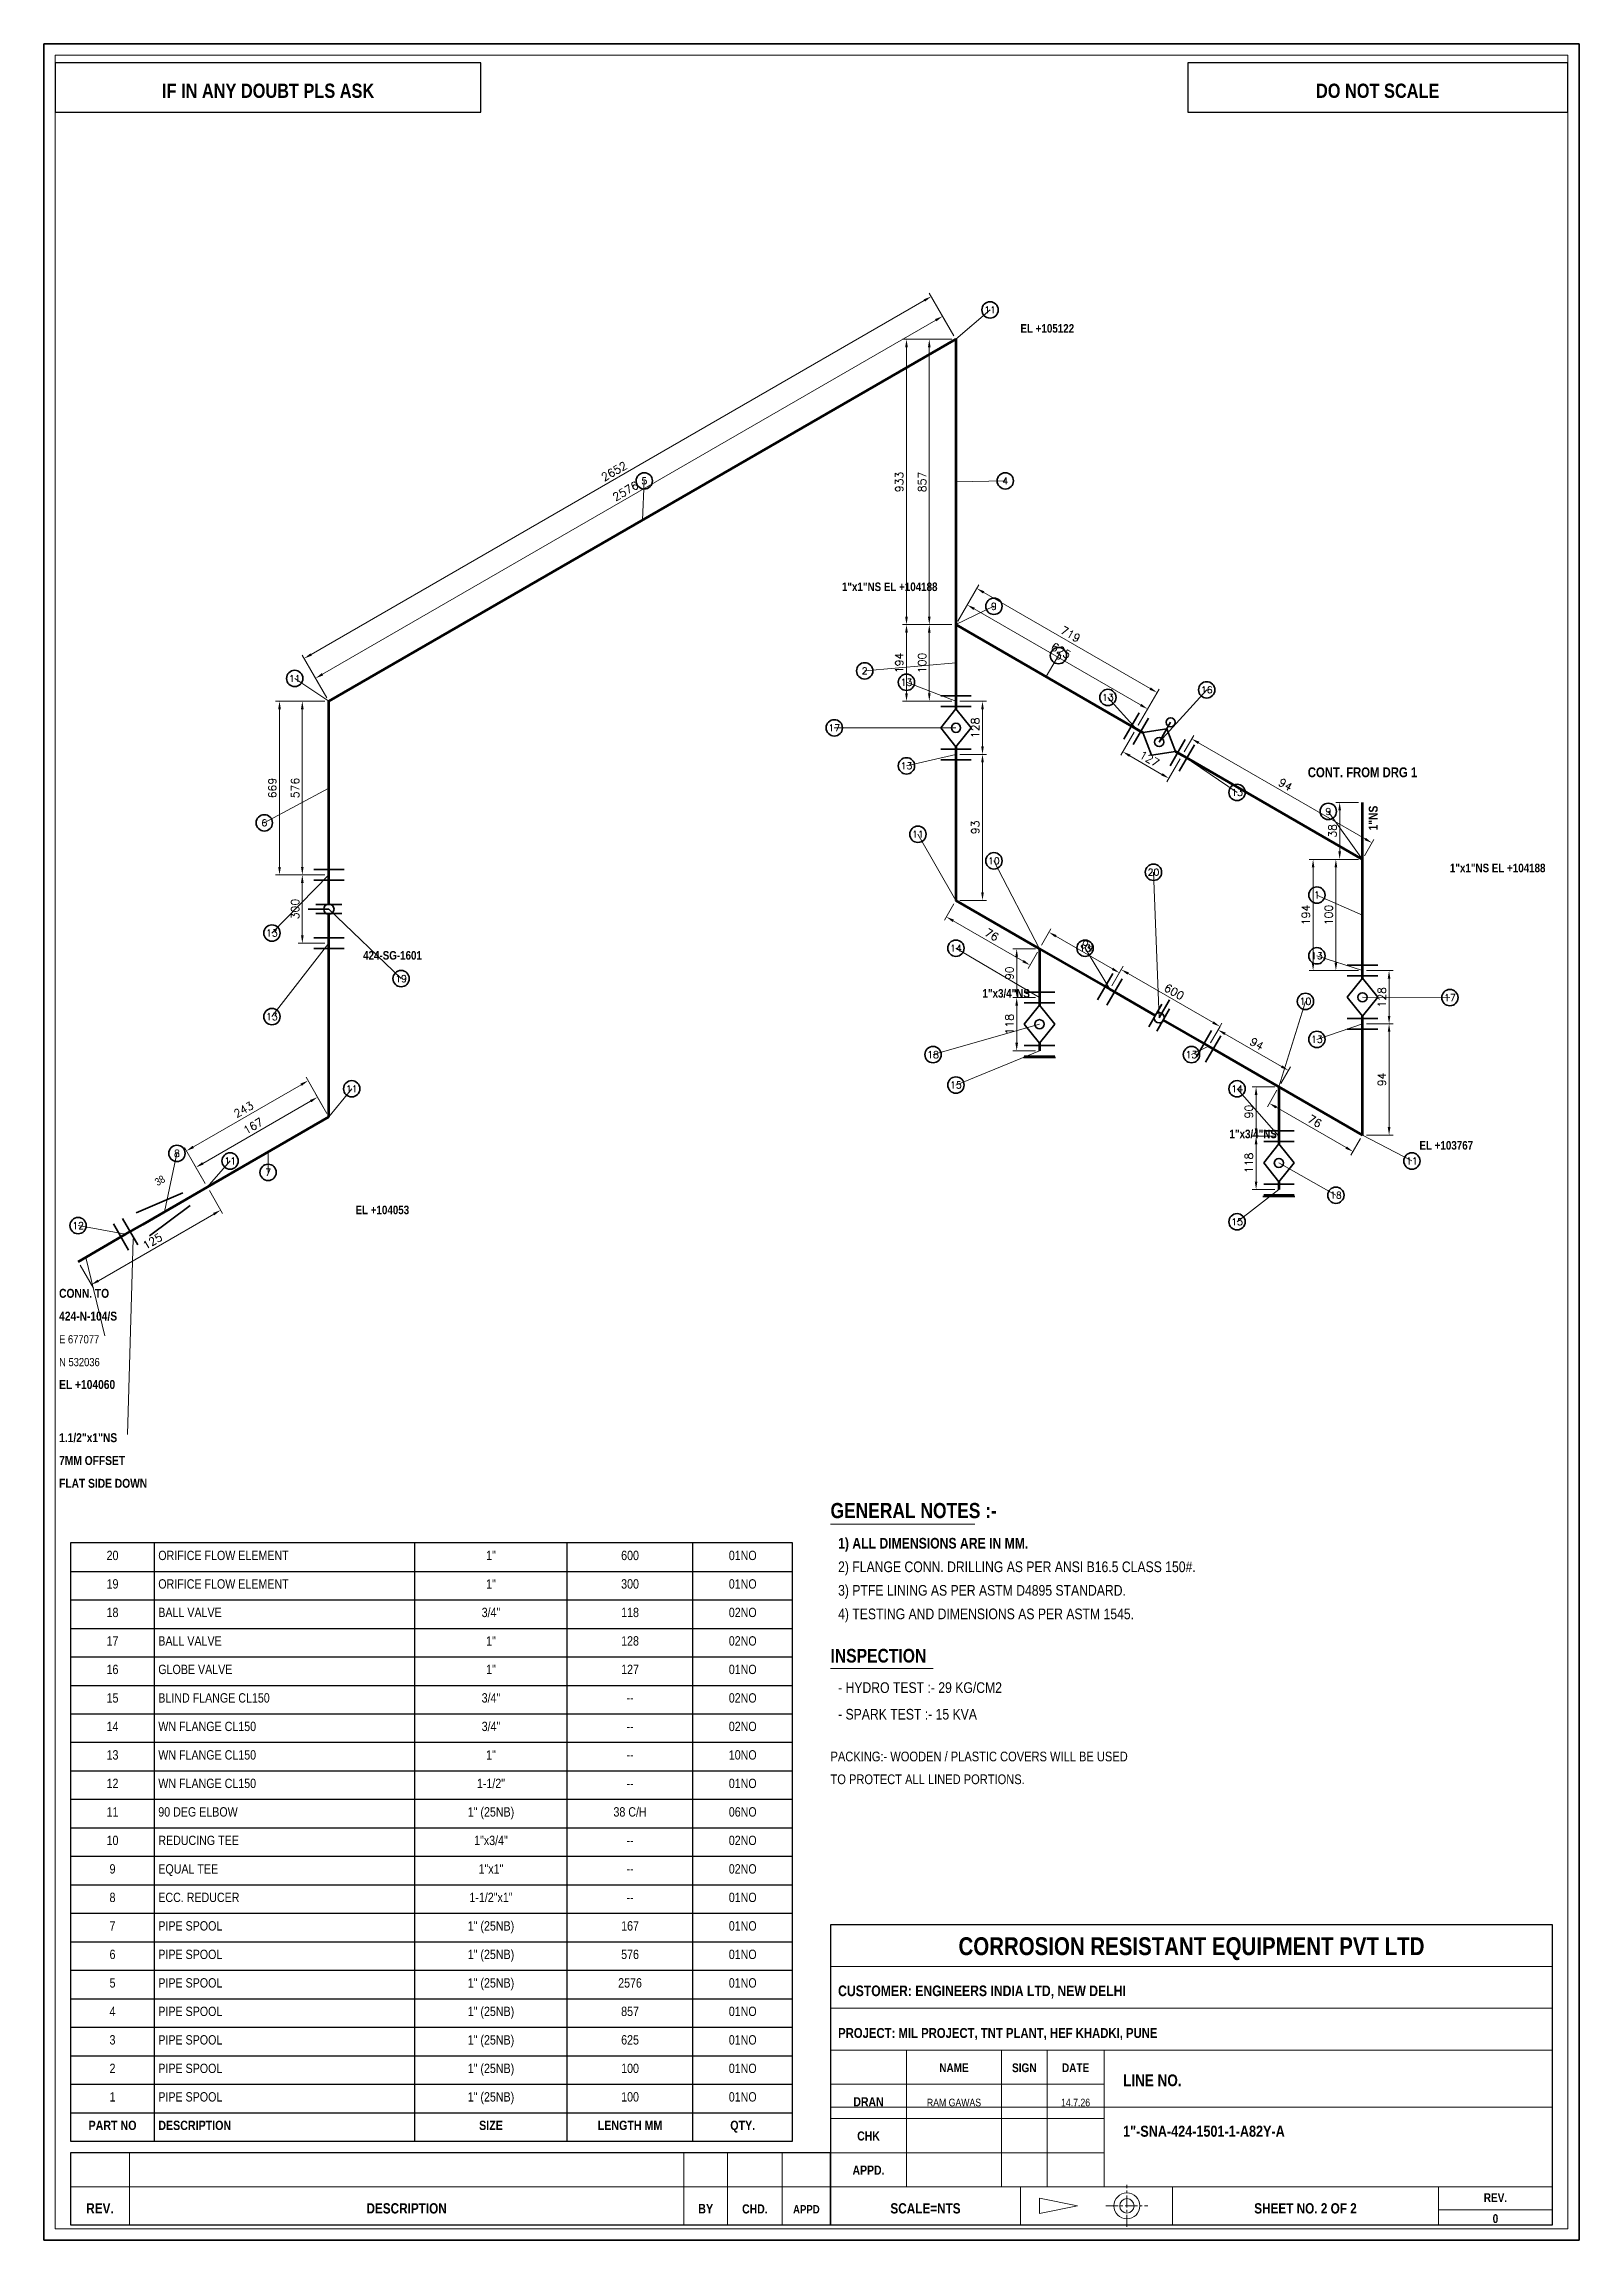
# Model space of a CAD drawing. Header units: millimetres. Extents: x 8 to 412, y 8 to 586.
import ezdxf
from ezdxf.enums import TextEntityAlignment as Align

# ---------------------------------------------------------------- set-up
doc = ezdxf.new("R2010")
doc.units = ezdxf.units.MM
doc.linetypes.add('CENTER', pattern=[5.08, 3.175, -0.635, 0.635, -0.635])
for name, color, linetype, lineweight in [('BORDER', 7, 'Continuous', 35), ('CALLOUT', 3, 'Continuous', 35), ('CENTER', 2, 'CENTER', 20), ('COMPANY', 4, 'Continuous', 20), ('COMPONENT', 4, 'Continuous', 50), ('DIM', 2, 'Continuous', 20), ('HIGHLIGHT', 3, 'Continuous', 20), ('LABEL', 7, 'Continuous', 20), ('NOTES', 7, 'Continuous', 18), ('PIPE', 4, 'Continuous', 53), ('SYMBOL', 2, 'Continuous', 20), ('TABLE', 7, 'Continuous', 25), ('TITLE', 7, 'Continuous', 20)]:
    doc.layers.add(name, color=color, linetype=linetype, lineweight=lineweight)
doc.styles.add('CRE_ARIAL_NARROW', font='Arial Narrow.ttf')
doc.styles.add('CRE_ARIAL_NARROW_BOLD', font='Arial Narrow Bold.ttf')
doc.styles.add('CRE_ROMANS', font='romans.shx')
doc.dimstyles.new('CRE_PTFE_DIM', dxfattribs={"dimtxt": 2.1, "dimasz": 2.1, "dimexe": 1.05, "dimexo": 1.05, "dimgap": 0.84, "dimtad": 1, "dimdec": 0, "dimzin": 12, "dimtxsty": 'CRE_ROMANS', "dimcen": 2.5, "dimclrd": 2, "dimclre": 2, "dimclrt": 2, "dimazin": 3, "dimtfac": 1, "dimtmove": 0, "dimatfit": 3, "dimlwd": 20, "dimlwe": 20, "dimarcsym": 0})

msp = doc.modelspace()

# ---------------------------------------------------------------- texts
at = {"layer": 'CALLOUT', "style": 'CRE_ROMANS'}
for s, p in [('11', (257, 515.1)), ('5', (166, 470.1)), ('4', (261, 470.1)), ('9', (258, 437.1)), ('3', (275, 424.1)), ('11', (74, 418.1)), ('2', (224, 420.1)), ('13', (235, 417.1)), ('16', (314, 415.1)), ('13', (288, 413.1)), ('17', (216, 405.1)), ('13', (235, 395.1)), ('13', (322, 388.1)), ('6', (66, 380.1)), ('9', (346, 383.1)), ('11', (238, 377.1)), ('10', (258, 370.1)), ('20', (300, 367.1)), ('1', (343, 361.1)), ('13', (68, 351.1)), ('14', (248, 347.1)), ('13', (282, 347.1)), ('13', (343, 345.1)), ('19', (102, 339.1)), ('17', (378, 334.1)), ('13', (68, 329.1)), ('10', (340, 333.1)), ('13', (343, 323.1)), ('18', (242, 319.1)), ('13', (310, 319.1)), ('15', (248, 311.1)), ('11', (89, 310.1)), ('14', (322, 310.1)), ('8', (43, 293.1)), ('11', (57, 291.1)), ('7', (67, 288.1)), ('11', (368, 291.1)), ('18', (348, 282.1)), ('12', (17, 274.1)), ('15', (322, 275.1))]:
    msp.add_text(s, height=1.8, dxfattribs=at).set_placement(p, align=Align.CENTER)
at = {"layer": 'COMPANY', "style": 'CRE_ARIAL_NARROW_BOLD'}
msp.add_text('CORROSION RESISTANT EQUIPMENT PVT LTD', height=4.7, dxfattribs=at).set_placement((310, 83), align=Align.CENTER)
at = {"layer": 'HIGHLIGHT', "style": 'CRE_ARIAL_NARROW_BOLD'}
for s, height, p in [('LINE NO.', 3.1, (292, 48.5)), ('1"-SNA-424-1501-1-A82Y-A', 2.9, (292, 35.2))]:
    msp.add_text(s, height=height, dxfattribs=at).set_placement(p)
at = {"layer": 'LABEL'}
for s, height, style, p in [('EL +105122', 2.25, 'CRE_ARIAL_NARROW_BOLD', (265, 510)), ('1"x1"NS EL +104188', 2.25, 'CRE_ARIAL_NARROW_BOLD', (218, 442)), ('1"x1"NS EL +104188', 2.25, 'CRE_ARIAL_NARROW_BOLD', (378, 368)), ('424-SG-1601', 2.25, 'CRE_ARIAL_NARROW_BOLD', (92, 345)), ('1"x3/4"NS', 2.25, 'CRE_ARIAL_NARROW_BOLD', (255, 335)), ('1"x3/4"NS', 2.25, 'CRE_ARIAL_NARROW_BOLD', (320, 298)), ('EL +103767', 2.25, 'CRE_ARIAL_NARROW_BOLD', (370, 295)), ('EL +104053', 2.25, 'CRE_ARIAL_NARROW_BOLD', (90, 278)), ('CONN. TO', 2.35, 'CRE_ARIAL_NARROW_BOLD', (12, 256)), ('424-N-104/S', 2.35, 'CRE_ARIAL_NARROW_BOLD', (12, 250)), ('E 677077', 2.15, 'CRE_ARIAL_NARROW', (12, 244)), ('N 532036', 2.15, 'CRE_ARIAL_NARROW', (12, 238)), ('EL +104060', 2.35, 'CRE_ARIAL_NARROW_BOLD', (12, 232)), ('1.1/2"x1"NS', 2.35, 'CRE_ARIAL_NARROW_BOLD', (12, 218)), ('7MM OFFSET', 2.35, 'CRE_ARIAL_NARROW_BOLD', (12, 212)), ('FLAT SIDE DOWN', 2.35, 'CRE_ARIAL_NARROW_BOLD', (12, 206))]:
    msp.add_text(s, height=height, dxfattribs=dict(at, style=style)).set_placement(p)
at = {"layer": 'LABEL', "style": 'CRE_ARIAL_NARROW_BOLD'}
msp.add_text('CONT. FROM DRG 1', height=2.6, dxfattribs=at).set_placement((355, 393), align=Align.CENTER)
msp.add_text('1"NS', height=2.35, rotation=90, dxfattribs=at).set_placement((359, 379))
at = {"layer": 'LABEL', "style": 'CRE_ARIAL_NARROW'}
msp.add_text('38', height=2, rotation=30, dxfattribs=at).set_placement((39, 286), align=Align.CENTER)
at = {"layer": 'NOTES'}
for s, height, style, p in [('1) ALL DIMENSIONS ARE IN MM.', 2.8, 'CRE_ARIAL_NARROW_BOLD', (217, 190)), ('2) FLANGE CONN. DRILLING AS PER ANSI B16.5 CLASS 150#.', 2.8, 'CRE_ARIAL_NARROW', (217, 183.8)), ('3) PTFE LINING AS PER ASTM D4895 STANDARD.', 2.8, 'CRE_ARIAL_NARROW', (217, 177.6)), ('4) TESTING AND DIMENSIONS AS PER ASTM 1545.', 2.8, 'CRE_ARIAL_NARROW', (217, 171.4)), ('- HYDRO TEST :- 29 KG/CM2', 2.8, 'CRE_ARIAL_NARROW', (217, 152)), ('- SPARK TEST :- 15 KVA', 2.8, 'CRE_ARIAL_NARROW', (217, 145)), ('PACKING:- WOODEN / PLASTIC COVERS WILL BE USED', 2.55, 'CRE_ARIAL_NARROW', (215, 134)), ('TO PROTECT ALL LINED PORTIONS.', 2.55, 'CRE_ARIAL_NARROW', (215, 128))]:
    msp.add_text(s, height=height, dxfattribs=dict(at, style=style)).set_placement(p)
at = {"layer": 'TABLE'}
for s, style, p in [('20', 'CRE_ARIAL_NARROW', (26.05, 186.97)), ('1"', 'CRE_ARIAL_NARROW', (125.65, 186.97)), ('600', 'CRE_ARIAL_NARROW', (162.25, 186.97)), ('01NO', 'CRE_ARIAL_NARROW', (191.9, 186.97)), ('19', 'CRE_ARIAL_NARROW', (26.05, 179.47)), ('1"', 'CRE_ARIAL_NARROW', (125.65, 179.47)), ('300', 'CRE_ARIAL_NARROW', (162.25, 179.47)), ('01NO', 'CRE_ARIAL_NARROW', (191.9, 179.47)), ('18', 'CRE_ARIAL_NARROW', (26.05, 171.97)), ('3/4"', 'CRE_ARIAL_NARROW', (125.65, 171.97)), ('118', 'CRE_ARIAL_NARROW', (162.25, 171.97)), ('02NO', 'CRE_ARIAL_NARROW', (191.9, 171.97)), ('17', 'CRE_ARIAL_NARROW', (26.05, 164.47)), ('1"', 'CRE_ARIAL_NARROW', (125.65, 164.47)), ('128', 'CRE_ARIAL_NARROW', (162.25, 164.47)), ('02NO', 'CRE_ARIAL_NARROW', (191.9, 164.47)), ('16', 'CRE_ARIAL_NARROW', (26.05, 156.97)), ('1"', 'CRE_ARIAL_NARROW', (125.65, 156.97)), ('127', 'CRE_ARIAL_NARROW', (162.25, 156.97)), ('01NO', 'CRE_ARIAL_NARROW', (191.9, 156.97)), ('15', 'CRE_ARIAL_NARROW', (26.05, 149.47)), ('3/4"', 'CRE_ARIAL_NARROW', (125.65, 149.47)), ('--', 'CRE_ARIAL_NARROW', (162.25, 149.47)), ('02NO', 'CRE_ARIAL_NARROW', (191.9, 149.47)), ('3/4"', 'CRE_ARIAL_NARROW', (125.65, 141.97)), ('14', 'CRE_ARIAL_NARROW', (26.05, 141.97)), ('--', 'CRE_ARIAL_NARROW', (162.25, 141.97)), ('02NO', 'CRE_ARIAL_NARROW', (191.9, 141.97)), ('13', 'CRE_ARIAL_NARROW', (26.05, 134.47)), ('1"', 'CRE_ARIAL_NARROW', (125.65, 134.47)), ('--', 'CRE_ARIAL_NARROW', (162.25, 134.47)), ('10NO', 'CRE_ARIAL_NARROW', (191.9, 134.47)), ('12', 'CRE_ARIAL_NARROW', (26.05, 126.97)), ('1-1/2"', 'CRE_ARIAL_NARROW', (125.65, 126.97)), ('--', 'CRE_ARIAL_NARROW', (162.25, 126.97)), ('01NO', 'CRE_ARIAL_NARROW', (191.9, 126.97)), ('11', 'CRE_ARIAL_NARROW', (26.05, 119.47)), ('1" (25NB)', 'CRE_ARIAL_NARROW', (125.65, 119.47)), ('38 C/H', 'CRE_ARIAL_NARROW', (162.25, 119.47)), ('06NO', 'CRE_ARIAL_NARROW', (191.9, 119.47)), ('10', 'CRE_ARIAL_NARROW', (26.05, 111.97)), ('1"x3/4"', 'CRE_ARIAL_NARROW', (125.65, 111.97)), ('--', 'CRE_ARIAL_NARROW', (162.25, 111.97)), ('02NO', 'CRE_ARIAL_NARROW', (191.9, 111.97)), ('9', 'CRE_ARIAL_NARROW', (26.05, 104.47)), ('1"x1"', 'CRE_ARIAL_NARROW', (125.65, 104.47)), ('--', 'CRE_ARIAL_NARROW', (162.25, 104.47)), ('02NO', 'CRE_ARIAL_NARROW', (191.9, 104.47)), ('8', 'CRE_ARIAL_NARROW', (26.05, 96.97)), ('1-1/2"x1"', 'CRE_ARIAL_NARROW', (125.65, 96.97)), ('01NO', 'CRE_ARIAL_NARROW', (191.9, 96.97)), ('--', 'CRE_ARIAL_NARROW', (162.25, 96.97)), ('7', 'CRE_ARIAL_NARROW', (26.05, 89.47)), ('1" (25NB)', 'CRE_ARIAL_NARROW', (125.65, 89.47)), ('167', 'CRE_ARIAL_NARROW', (162.25, 89.47)), ('01NO', 'CRE_ARIAL_NARROW', (191.9, 89.47)), ('6', 'CRE_ARIAL_NARROW', (26.05, 81.97)), ('1" (25NB)', 'CRE_ARIAL_NARROW', (125.65, 81.97)), ('576', 'CRE_ARIAL_NARROW', (162.25, 81.97)), ('01NO', 'CRE_ARIAL_NARROW', (191.9, 81.97)), ('5', 'CRE_ARIAL_NARROW', (26.05, 74.47)), ('1" (25NB)', 'CRE_ARIAL_NARROW', (125.65, 74.47)), ('2576', 'CRE_ARIAL_NARROW', (162.25, 74.47)), ('01NO', 'CRE_ARIAL_NARROW', (191.9, 74.47)), ('4', 'CRE_ARIAL_NARROW', (26.05, 66.97)), ('1" (25NB)', 'CRE_ARIAL_NARROW', (125.65, 66.97)), ('857', 'CRE_ARIAL_NARROW', (162.25, 66.97)), ('01NO', 'CRE_ARIAL_NARROW', (191.9, 66.97)), ('3', 'CRE_ARIAL_NARROW', (26.05, 59.47)), ('1" (25NB)', 'CRE_ARIAL_NARROW', (125.65, 59.47)), ('625', 'CRE_ARIAL_NARROW', (162.25, 59.47)), ('01NO', 'CRE_ARIAL_NARROW', (191.9, 59.47)), ('2', 'CRE_ARIAL_NARROW', (26.05, 51.97)), ('1" (25NB)', 'CRE_ARIAL_NARROW', (125.65, 51.97)), ('100', 'CRE_ARIAL_NARROW', (162.25, 51.97)), ('01NO', 'CRE_ARIAL_NARROW', (191.9, 51.97)), ('1', 'CRE_ARIAL_NARROW', (26.05, 44.47)), ('1" (25NB)', 'CRE_ARIAL_NARROW', (125.65, 44.47)), ('100', 'CRE_ARIAL_NARROW', (162.25, 44.47)), ('01NO', 'CRE_ARIAL_NARROW', (191.9, 44.47)), ('PART NO', 'CRE_ARIAL_NARROW_BOLD', (26.05, 36.97)), ('SIZE', 'CRE_ARIAL_NARROW_BOLD', (125.65, 36.97)), ('LENGTH MM', 'CRE_ARIAL_NARROW_BOLD', (162.25, 36.97)), ('QTY.', 'CRE_ARIAL_NARROW_BOLD', (191.9, 36.97))]:
    msp.add_text(s, height=2.45, dxfattribs=dict(at, style=style)).set_placement(p, align=Align.CENTER)
for s, style, p in [('ORIFICE FLOW ELEMENT', 'CRE_ARIAL_NARROW', (38.1, 186.97)), ('ORIFICE FLOW ELEMENT', 'CRE_ARIAL_NARROW', (38.1, 179.47)), ('BALL VALVE', 'CRE_ARIAL_NARROW', (38.1, 171.97)), ('BALL VALVE', 'CRE_ARIAL_NARROW', (38.1, 164.47)), ('GLOBE VALVE', 'CRE_ARIAL_NARROW', (38.1, 156.97)), ('BLIND FLANGE CL150', 'CRE_ARIAL_NARROW', (38.1, 149.47)), ('WN FLANGE CL150', 'CRE_ARIAL_NARROW', (38.1, 141.97)), ('WN FLANGE CL150', 'CRE_ARIAL_NARROW', (38.1, 134.47)), ('WN FLANGE CL150', 'CRE_ARIAL_NARROW', (38.1, 126.97)), ('90 DEG ELBOW', 'CRE_ARIAL_NARROW', (38.1, 119.47)), ('REDUCING TEE', 'CRE_ARIAL_NARROW', (38.1, 111.97)), ('EQUAL TEE', 'CRE_ARIAL_NARROW', (38.1, 104.47)), ('ECC. REDUCER', 'CRE_ARIAL_NARROW', (38.1, 96.97)), ('PIPE SPOOL', 'CRE_ARIAL_NARROW', (38.1, 89.47)), ('PIPE SPOOL', 'CRE_ARIAL_NARROW', (38.1, 81.97)), ('PIPE SPOOL', 'CRE_ARIAL_NARROW', (38.1, 74.47)), ('PIPE SPOOL', 'CRE_ARIAL_NARROW', (38.1, 66.97)), ('PIPE SPOOL', 'CRE_ARIAL_NARROW', (38.1, 59.47)), ('PIPE SPOOL', 'CRE_ARIAL_NARROW', (38.1, 51.97)), ('PIPE SPOOL', 'CRE_ARIAL_NARROW', (38.1, 44.47)), ('DESCRIPTION', 'CRE_ARIAL_NARROW_BOLD', (38.1, 36.97))]:
    msp.add_text(s, height=2.45, dxfattribs=dict(at, style=style)).set_placement(p)
at = {"layer": 'TITLE'}
for s, height, style, p in [('IF IN ANY DOUBT PLS ASK', 3.75, 'CRE_ARIAL_NARROW_BOLD', (67, 571.8)), ('DO NOT SCALE', 3.75, 'CRE_ARIAL_NARROW_BOLD', (359, 571.8)), ('NAME', 2.3, 'CRE_ARIAL_NARROW_BOLD', (247.5, 52.2)), ('SIGN', 2.3, 'CRE_ARIAL_NARROW_BOLD', (266, 52.2)), ('DATE', 2.3, 'CRE_ARIAL_NARROW_BOLD', (279.5, 52.2)), ('DRAN', 2.4, 'CRE_ARIAL_NARROW_BOLD', (225, 43.2)), ('RAM GAWAS', 2, 'CRE_ARIAL_NARROW', (247.5, 43.2)), ('14.7.26', 2, 'CRE_ARIAL_NARROW', (279.5, 43.2)), ('CHK', 2.4, 'CRE_ARIAL_NARROW_BOLD', (225, 34.2)), ('APPD.', 2.4, 'CRE_ARIAL_NARROW_BOLD', (225, 25.2)), ('REV.', 2.7, 'CRE_ARIAL_NARROW_BOLD', (22.75, 15)), ('DESCRIPTION', 2.7, 'CRE_ARIAL_NARROW_BOLD', (103.45, 15)), ('BY', 2.5, 'CRE_ARIAL_NARROW_BOLD', (182.15, 15)), ('CHD.', 2.4, 'CRE_ARIAL_NARROW_BOLD', (195.1, 15)), ('SCALE=NTS', 2.7, 'CRE_ARIAL_NARROW_BOLD', (240, 15)), ('SHEET NO. 2 OF 2', 2.7, 'CRE_ARIAL_NARROW_BOLD', (340, 15)), ('REV.', 2.3, 'CRE_ARIAL_NARROW_BOLD', (390, 18)), ('APPD', 2.2, 'CRE_ARIAL_NARROW_BOLD', (208.65, 15)), ('0', 2.3, 'CRE_ARIAL_NARROW_BOLD', (390, 12.5))]:
    msp.add_text(s, height=height, dxfattribs=dict(at, style=style)).set_placement(p, align=Align.CENTER)
at = {"layer": 'TITLE', "style": 'CRE_ARIAL_NARROW_BOLD'}
for s, height, p in [('GENERAL NOTES :-', 4, (215, 198)), ('INSPECTION', 3.6, (215, 160)), ('CUSTOMER: ENGINEERS INDIA LTD, NEW DELHI', 2.8, (217, 72.2)), ('PROJECT: MIL PROJECT, TNT PLANT, HEF KHADKI, PUNE', 2.6, (217, 61.2))]:
    msp.add_text(s, height=height, dxfattribs=at).set_placement(p)

# ---------------------------------------------------------------- blocks, each defined once
blk = doc.blocks.new('*D3')
at = {"layer": 'Defpoints', "color": 0, "transparency": 16777216}
for p in [(80, 308.8), (83, 303.61), (51, 285.13)]:
    blk.add_point(p, dxfattribs=at)
at = {"layer": 'DIM', "color": 2, "lineweight": 20, "transparency": 16777216}
for p, q in [((49.82, 291.38), (78.18, 307.75)), ((82.47, 304.51), (79.47, 309.71)), ((50.47, 286.04), (47.47, 291.24))]:
    blk.add_line(p, q, dxfattribs=at)
at = {"layer": 'DIM', "color": 2, "transparency": 16777216}
for points in [[(78.01, 308.05), (78.36, 307.45), (80, 308.8)], [(49.64, 291.68), (49.99, 291.07), (48, 290.33)]]:
    blk.add_solid(points, dxfattribs=at)
at = {"layer": 'DIM', "color": 2, "lineweight": 20, "transparency": 16777216, "insert": (63.05, 301.2), "char_height": 2.1, "attachment_point": 5, "rotation": 30, "style": 'CRE_ROMANS'}
blk.add_mtext('167', dxfattribs=at)
blk = doc.blocks.new('*D4')
at = {"layer": 'Defpoints', "color": 0, "transparency": 16777216}
for p in [(77.5, 313.13), (83, 303.61), (51, 285.13)]:
    blk.add_point(p, dxfattribs=at)
at = {"layer": 'DIM', "color": 2, "lineweight": 20, "transparency": 16777216}
for p, q in [((82.47, 304.51), (76.97, 314.04)), ((47.32, 295.71), (75.68, 312.08)), ((50.47, 286.04), (44.97, 295.57))]:
    blk.add_line(p, q, dxfattribs=at)
at = {"layer": 'DIM', "color": 2, "transparency": 16777216}
for points in [[(75.51, 312.38), (75.86, 311.78), (77.5, 313.13)], [(47.14, 296.01), (47.49, 295.4), (45.5, 294.66)]]:
    blk.add_solid(points, dxfattribs=at)
at = {"layer": 'DIM', "color": 2, "lineweight": 20, "transparency": 16777216, "insert": (60.55, 305.53), "char_height": 2.1, "attachment_point": 5, "rotation": 30, "style": 'CRE_ROMANS'}
blk.add_mtext('243', dxfattribs=at)
blk = doc.blocks.new('*D5')
at = {"layer": 'Defpoints', "color": 0, "transparency": 16777216}
for p in [(76, 413), (83, 413), (83, 367.3)]:
    blk.add_point(p, dxfattribs=at)
at = {"layer": 'DIM', "color": 2, "lineweight": 20, "transparency": 16777216}
for p, q in [((81.95, 413), (74.95, 413)), ((76, 369.4), (76, 410.9)), ((81.95, 367.3), (74.95, 367.3))]:
    blk.add_line(p, q, dxfattribs=at)
at = {"layer": 'DIM', "color": 2, "transparency": 16777216}
for points in [[(75.65, 410.9), (76.35, 410.9), (76, 413)], [(75.65, 369.4), (76.35, 369.4), (76, 367.3)]]:
    blk.add_solid(points, dxfattribs=at)
at = {"layer": 'DIM', "color": 2, "lineweight": 20, "transparency": 16777216, "insert": (74.11, 390.15), "char_height": 2.1, "attachment_point": 5, "rotation": 90, "style": 'CRE_ROMANS'}
blk.add_mtext('576', dxfattribs=at)
blk = doc.blocks.new('*D6')
at = {"layer": 'Defpoints', "color": 0, "transparency": 16777216}
for p in [(70, 413), (83, 413), (83, 367.3)]:
    blk.add_point(p, dxfattribs=at)
at = {"layer": 'DIM', "color": 2, "lineweight": 20, "transparency": 16777216}
for p, q in [((81.95, 413), (68.95, 413)), ((70, 369.4), (70, 410.9)), ((81.95, 367.3), (68.95, 367.3))]:
    blk.add_line(p, q, dxfattribs=at)
at = {"layer": 'DIM', "color": 2, "transparency": 16777216}
for points in [[(69.65, 410.9), (70.35, 410.9), (70, 413)], [(69.65, 369.4), (70.35, 369.4), (70, 367.3)]]:
    blk.add_solid(points, dxfattribs=at)
at = {"layer": 'DIM', "color": 2, "lineweight": 20, "transparency": 16777216, "insert": (68.11, 390.15), "char_height": 2.1, "attachment_point": 5, "rotation": 90, "style": 'CRE_ROMANS'}
blk.add_mtext('669', dxfattribs=at)
blk = doc.blocks.new('*D7')
at = {"layer": 'Defpoints', "color": 0, "transparency": 16777216}
for p in [(244.5, 514.32), (248, 508.26), (83, 413)]:
    blk.add_point(p, dxfattribs=at)
at = {"layer": 'DIM', "color": 2, "lineweight": 20, "transparency": 16777216}
for p, q in [((247.47, 509.17), (243.97, 515.23)), ((81.32, 420.11), (242.68, 513.27)), ((82.47, 413.91), (78.98, 419.97))]:
    blk.add_line(p, q, dxfattribs=at)
at = {"layer": 'DIM', "color": 2, "transparency": 16777216}
for points in [[(242.51, 513.58), (242.86, 512.97), (244.5, 514.32)], [(81.14, 420.42), (81.49, 419.81), (79.5, 419.06)]]:
    blk.add_solid(points, dxfattribs=at)
at = {"layer": 'DIM', "color": 2, "lineweight": 20, "transparency": 16777216, "insert": (161.06, 468.33), "char_height": 2.1, "attachment_point": 5, "rotation": 30, "style": 'CRE_ROMANS'}
blk.add_mtext('2576', dxfattribs=at)
blk = doc.blocks.new('*D8')
at = {"layer": 'Defpoints', "color": 0, "transparency": 16777216}
for p in [(241.5, 519.52), (248, 508.26), (83, 413)]:
    blk.add_point(p, dxfattribs=at)
at = {"layer": 'DIM', "color": 2, "lineweight": 20, "transparency": 16777216}
for p, q in [((247.47, 509.17), (240.97, 520.43)), ((78.32, 425.31), (239.68, 518.47)), ((82.47, 413.91), (75.98, 425.17))]:
    blk.add_line(p, q, dxfattribs=at)
at = {"layer": 'DIM', "color": 2, "transparency": 16777216}
for points in [[(239.51, 518.77), (239.86, 518.17), (241.5, 519.52)], [(78.14, 425.61), (78.49, 425.01), (76.5, 424.26)]]:
    blk.add_solid(points, dxfattribs=at)
at = {"layer": 'DIM', "color": 2, "lineweight": 20, "transparency": 16777216, "insert": (158.06, 473.53), "char_height": 2.1, "attachment_point": 5, "rotation": 30, "style": 'CRE_ROMANS'}
blk.add_mtext('2652', dxfattribs=at)
blk = doc.blocks.new('*D9')
at = {"layer": 'Defpoints', "color": 0, "transparency": 16777216}
for p in [(248, 508.26), (241, 433.16), (248, 433.16)]:
    blk.add_point(p, dxfattribs=at)
at = {"layer": 'DIM', "color": 2, "lineweight": 20, "transparency": 16777216}
for p, q in [((246.95, 508.26), (239.95, 508.26)), ((241, 506.16), (241, 435.26)), ((246.95, 433.16), (239.95, 433.16))]:
    blk.add_line(p, q, dxfattribs=at)
at = {"layer": 'DIM', "color": 2, "transparency": 16777216}
for points in [[(240.65, 506.16), (241.35, 506.16), (241, 508.26)], [(240.65, 435.26), (241.35, 435.26), (241, 433.16)]]:
    blk.add_solid(points, dxfattribs=at)
at = {"layer": 'DIM', "color": 2, "lineweight": 20, "transparency": 16777216, "insert": (239.11, 470.71), "char_height": 2.1, "attachment_point": 5, "rotation": 90, "style": 'CRE_ROMANS'}
blk.add_mtext('857', dxfattribs=at)
blk = doc.blocks.new('*D10')
at = {"layer": 'Defpoints', "color": 0, "transparency": 16777216}
for p in [(248, 508.26), (235, 433.16), (248, 433.16)]:
    blk.add_point(p, dxfattribs=at)
at = {"layer": 'DIM', "color": 2, "lineweight": 20, "transparency": 16777216}
for p, q in [((246.95, 508.26), (233.95, 508.26)), ((235, 506.16), (235, 435.26)), ((246.95, 433.16), (233.95, 433.16))]:
    blk.add_line(p, q, dxfattribs=at)
at = {"layer": 'DIM', "color": 2, "transparency": 16777216}
for points in [[(234.65, 506.16), (235.35, 506.16), (235, 508.26)], [(234.65, 435.26), (235.35, 435.26), (235, 433.16)]]:
    blk.add_solid(points, dxfattribs=at)
at = {"layer": 'DIM', "color": 2, "lineweight": 20, "transparency": 16777216, "insert": (233.11, 470.71), "char_height": 2.1, "attachment_point": 5, "rotation": 90, "style": 'CRE_ROMANS'}
blk.add_mtext('933', dxfattribs=at)
blk = doc.blocks.new('*D11')
at = {"layer": 'Defpoints', "color": 0, "transparency": 16777216}
for p in [(248, 433.16), (298.44, 410.97), (295.44, 405.77)]:
    blk.add_point(p, dxfattribs=at)
at = {"layer": 'DIM', "color": 2, "lineweight": 20, "transparency": 16777216}
for p, q in [((248.53, 434.07), (251.53, 439.27)), ((252.82, 437.31), (296.62, 412.02)), ((295.96, 406.68), (298.96, 411.88))]:
    blk.add_line(p, q, dxfattribs=at)
at = {"layer": 'DIM', "color": 2, "transparency": 16777216}
for points in [[(252.99, 437.61), (252.64, 437.01), (251, 438.36)], [(296.79, 412.32), (296.44, 411.72), (298.44, 410.97)]]:
    blk.add_solid(points, dxfattribs=at)
at = {"layer": 'DIM', "color": 2, "lineweight": 20, "transparency": 16777216, "insert": (275.66, 426.3), "char_height": 2.1, "attachment_point": 5, "rotation": 330, "style": 'CRE_ROMANS'}
blk.add_mtext('625', dxfattribs=at)
blk = doc.blocks.new('*D12')
at = {"layer": 'Defpoints', "color": 0, "transparency": 16777216}
for p in [(248, 433.16), (300.94, 415.3), (295.44, 405.77)]:
    blk.add_point(p, dxfattribs=at)
at = {"layer": 'DIM', "color": 2, "lineweight": 20, "transparency": 16777216}
for p, q in [((248.53, 434.07), (254.03, 443.6)), ((255.32, 441.64), (299.12, 416.35)), ((295.96, 406.68), (301.46, 416.21))]:
    blk.add_line(p, q, dxfattribs=at)
at = {"layer": 'DIM', "color": 2, "transparency": 16777216}
for points in [[(255.49, 441.94), (255.14, 441.34), (253.5, 442.69)], [(299.29, 416.65), (298.94, 416.05), (300.94, 415.3)]]:
    blk.add_solid(points, dxfattribs=at)
at = {"layer": 'DIM', "color": 2, "lineweight": 20, "transparency": 16777216, "insert": (278.16, 430.63), "char_height": 2.1, "attachment_point": 5, "rotation": 330, "style": 'CRE_ROMANS'}
blk.add_mtext('719', dxfattribs=at)
blk = doc.blocks.new('*D13')
at = {"layer": 'Defpoints', "color": 0, "transparency": 16777216}
for p in [(248, 433.163), (241, 413), (248, 413)]:
    blk.add_point(p, dxfattribs=at)
at = {"layer": 'DIM', "color": 2, "lineweight": 20, "transparency": 16777216}
for p, q in [((246.95, 433.163), (239.95, 433.163)), ((241, 431.063), (241, 415.1)), ((246.95, 413), (239.95, 413))]:
    blk.add_line(p, q, dxfattribs=at)
at = {"layer": 'DIM', "color": 2, "transparency": 16777216}
for points in [[(240.65, 431.063), (241.35, 431.063), (241, 433.163)], [(240.65, 415.1), (241.35, 415.1), (241, 413)]]:
    blk.add_solid(points, dxfattribs=at)
at = {"layer": 'DIM', "color": 2, "lineweight": 20, "transparency": 16777216, "insert": (239.11, 423.0815), "char_height": 2.1, "attachment_point": 5, "rotation": 90, "style": 'CRE_ROMANS'}
blk.add_mtext('100', dxfattribs=at)
blk = doc.blocks.new('*D14')
at = {"layer": 'Defpoints', "color": 0, "transparency": 16777216}
for p in [(248, 433.163), (235, 413), (248, 413)]:
    blk.add_point(p, dxfattribs=at)
at = {"layer": 'DIM', "color": 2, "lineweight": 20, "transparency": 16777216}
for p, q in [((246.95, 433.163), (233.95, 433.163)), ((235, 431.063), (235, 415.1)), ((246.95, 413), (233.95, 413))]:
    blk.add_line(p, q, dxfattribs=at)
at = {"layer": 'DIM', "color": 2, "transparency": 16777216}
for points in [[(234.65, 431.063), (235.35, 431.063), (235, 433.163)], [(234.65, 415.1), (235.35, 415.1), (235, 413)]]:
    blk.add_solid(points, dxfattribs=at)
at = {"layer": 'DIM', "color": 2, "lineweight": 20, "transparency": 16777216, "insert": (233.11, 423.0815), "char_height": 2.1, "attachment_point": 5, "rotation": 90, "style": 'CRE_ROMANS'}
blk.add_mtext('194', dxfattribs=at)
blk = doc.blocks.new('*D15')
at = {"layer": 'Defpoints', "color": 0, "transparency": 16777216}
for p in [(348, 371.39), (355, 371.39), (355, 342.1)]:
    blk.add_point(p, dxfattribs=at)
at = {"layer": 'DIM', "color": 2, "lineweight": 20, "transparency": 16777216}
for p, q in [((353.95, 371.39), (346.95, 371.39)), ((348, 344.2), (348, 369.29)), ((353.95, 342.1), (346.95, 342.1))]:
    blk.add_line(p, q, dxfattribs=at)
at = {"layer": 'DIM', "color": 2, "transparency": 16777216}
for points in [[(347.65, 369.29), (348.35, 369.29), (348, 371.39)], [(347.65, 344.2), (348.35, 344.2), (348, 342.1)]]:
    blk.add_solid(points, dxfattribs=at)
at = {"layer": 'DIM', "color": 2, "lineweight": 20, "transparency": 16777216, "insert": (346.11, 356.74), "char_height": 2.1, "attachment_point": 5, "rotation": 90, "style": 'CRE_ROMANS'}
blk.add_mtext('100', dxfattribs=at)
blk = doc.blocks.new('*D16')
at = {"layer": 'Defpoints', "color": 0, "transparency": 16777216}
for p in [(342, 371.39), (355, 371.39), (355, 342.1)]:
    blk.add_point(p, dxfattribs=at)
at = {"layer": 'DIM', "color": 2, "lineweight": 20, "transparency": 16777216}
for p, q in [((353.95, 371.39), (340.95, 371.39)), ((342, 344.2), (342, 369.29)), ((353.95, 342.1), (340.95, 342.1))]:
    blk.add_line(p, q, dxfattribs=at)
at = {"layer": 'DIM', "color": 2, "transparency": 16777216}
for points in [[(341.65, 369.29), (342.35, 369.29), (342, 371.39)], [(341.65, 344.2), (342.35, 344.2), (342, 342.1)]]:
    blk.add_solid(points, dxfattribs=at)
at = {"layer": 'DIM', "color": 2, "lineweight": 20, "transparency": 16777216, "insert": (340.11, 356.74), "char_height": 2.1, "attachment_point": 5, "rotation": 90, "style": 'CRE_ROMANS'}
blk.add_mtext('194', dxfattribs=at)
blk = doc.blocks.new('*D17')
at = {"layer": 'Defpoints', "color": 0, "transparency": 16777216}
for p in [(76, 367.3), (83, 367.3), (83, 349.3)]:
    blk.add_point(p, dxfattribs=at)
at = {"layer": 'DIM', "color": 2, "lineweight": 20, "transparency": 16777216}
for p, q in [((81.95, 367.3), (74.95, 367.3)), ((76, 351.4), (76, 365.2)), ((81.95, 349.3), (74.95, 349.3))]:
    blk.add_line(p, q, dxfattribs=at)
at = {"layer": 'DIM', "color": 2, "transparency": 16777216}
for points in [[(75.65, 365.2), (76.35, 365.2), (76, 367.3)], [(75.65, 351.4), (76.35, 351.4), (76, 349.3)]]:
    blk.add_solid(points, dxfattribs=at)
at = {"layer": 'DIM', "color": 2, "lineweight": 20, "transparency": 16777216, "insert": (74.11, 358.3), "char_height": 2.1, "attachment_point": 5, "rotation": 90, "style": 'CRE_ROMANS'}
blk.add_mtext('300', dxfattribs=at)
blk = doc.blocks.new('*D18')
at = {"layer": 'Defpoints', "color": 0, "transparency": 16777216}
for p in [(295.44, 405.77), (307.56, 398.77), (304.06, 392.71)]:
    blk.add_point(p, dxfattribs=at)
at = {"layer": 'DIM', "color": 2, "lineweight": 20, "transparency": 16777216}
for p, q in [((294.91, 404.87), (291.41, 398.8)), ((293.76, 398.66), (302.24, 393.76)), ((307.04, 397.87), (303.54, 391.8))]:
    blk.add_line(p, q, dxfattribs=at)
at = {"layer": 'DIM', "color": 2, "transparency": 16777216}
for points in [[(293.93, 398.97), (293.58, 398.36), (291.94, 399.71)], [(302.42, 394.07), (302.07, 393.46), (304.06, 392.71)]]:
    blk.add_solid(points, dxfattribs=at)
at = {"layer": 'DIM', "color": 2, "lineweight": 20, "transparency": 16777216, "insert": (298.94, 397.85), "char_height": 2.1, "attachment_point": 5, "rotation": 330, "style": 'CRE_ROMANS'}
blk.add_mtext('127', dxfattribs=at)
blk = doc.blocks.new('*D19')
at = {"layer": 'Defpoints', "color": 0, "transparency": 16777216}
for p in [(307.56, 398.77), (357.5, 375.72), (355, 371.39)]:
    blk.add_point(p, dxfattribs=at)
at = {"layer": 'DIM', "color": 2, "lineweight": 20, "transparency": 16777216}
for p, q in [((308.09, 399.68), (310.59, 404.01)), ((311.88, 402.05), (355.68, 376.77)), ((355.52, 372.3), (358.02, 376.63))]:
    blk.add_line(p, q, dxfattribs=at)
at = {"layer": 'DIM', "color": 2, "transparency": 16777216}
for points in [[(312.06, 402.36), (311.71, 401.75), (310.06, 403.1)], [(355.86, 377.07), (355.51, 376.46), (357.5, 375.72)]]:
    blk.add_solid(points, dxfattribs=at)
at = {"layer": 'DIM', "color": 2, "lineweight": 20, "transparency": 16777216, "insert": (334.73, 391.05), "char_height": 2.1, "attachment_point": 5, "rotation": 330, "style": 'CRE_ROMANS'}
blk.add_mtext('94', dxfattribs=at)
blk = doc.blocks.new('*D20')
at = {"layer": 'Defpoints', "color": 0, "transparency": 16777216}
for p in [(349, 386.39), (355, 386.39), (355, 371.39)]:
    blk.add_point(p, dxfattribs=at)
at = {"layer": 'DIM', "color": 2, "lineweight": 20, "transparency": 16777216}
for p, q in [((353.95, 386.39), (347.95, 386.39)), ((349, 373.49), (349, 384.29)), ((353.95, 371.39), (347.95, 371.39))]:
    blk.add_line(p, q, dxfattribs=at)
at = {"layer": 'DIM', "color": 2, "transparency": 16777216}
for points in [[(348.65, 384.29), (349.35, 384.29), (349, 386.39)], [(348.65, 373.49), (349.35, 373.49), (349, 371.39)]]:
    blk.add_solid(points, dxfattribs=at)
at = {"layer": 'DIM', "color": 2, "lineweight": 20, "transparency": 16777216, "insert": (347.11, 378.89), "char_height": 2.1, "attachment_point": 5, "rotation": 90, "style": 'CRE_ROMANS'}
blk.add_mtext('38', dxfattribs=at)
blk = doc.blocks.new('*D21')
at = {"layer": 'Defpoints', "color": 0, "transparency": 16777216}
for p in [(248, 413), (248, 399), (255, 399)]:
    blk.add_point(p, dxfattribs=at)
at = {"layer": 'DIM', "color": 2, "lineweight": 20, "transparency": 16777216}
for p, q in [((249.05, 413), (256.05, 413)), ((255, 410.9), (255, 401.1)), ((249.05, 399), (256.05, 399))]:
    blk.add_line(p, q, dxfattribs=at)
at = {"layer": 'DIM', "color": 2, "transparency": 16777216}
for points in [[(254.65, 410.9), (255.35, 410.9), (255, 413)], [(254.65, 401.1), (255.35, 401.1), (255, 399)]]:
    blk.add_solid(points, dxfattribs=at)
at = {"layer": 'DIM', "color": 2, "lineweight": 20, "transparency": 16777216, "insert": (253.11, 406), "char_height": 2.1, "attachment_point": 5, "rotation": 90, "style": 'CRE_ROMANS'}
blk.add_mtext('128', dxfattribs=at)
blk = doc.blocks.new('*D22')
at = {"layer": 'Defpoints', "color": 0, "transparency": 16777216}
for p in [(355, 342.096), (362, 342.096), (355, 328.096)]:
    blk.add_point(p, dxfattribs=at)
at = {"layer": 'DIM', "color": 2, "lineweight": 20, "transparency": 16777216}
for p, q in [((356.05, 342.096), (363.05, 342.096)), ((362, 330.196), (362, 339.996)), ((356.05, 328.096), (363.05, 328.096))]:
    blk.add_line(p, q, dxfattribs=at)
at = {"layer": 'DIM', "color": 2, "transparency": 16777216}
for points in [[(361.65, 339.996), (362.35, 339.996), (362, 342.096)], [(361.65, 330.196), (362.35, 330.196), (362, 328.096)]]:
    blk.add_solid(points, dxfattribs=at)
at = {"layer": 'DIM', "color": 2, "lineweight": 20, "transparency": 16777216, "insert": (360.11, 335.096), "char_height": 2.1, "attachment_point": 5, "rotation": 90, "style": 'CRE_ROMANS'}
blk.add_mtext('128', dxfattribs=at)
blk = doc.blocks.new('*D23')
at = {"layer": 'Defpoints', "color": 0, "transparency": 16777216}
for p in [(270, 347.88), (291.01, 341.52), (288.51, 337.19)]:
    blk.add_point(p, dxfattribs=at)
at = {"layer": 'DIM', "color": 2, "lineweight": 20, "transparency": 16777216}
for p, q in [((270.52, 348.79), (273.02, 353.12)), ((274.32, 351.16), (289.19, 342.57)), ((289.03, 338.1), (291.53, 342.43))]:
    blk.add_line(p, q, dxfattribs=at)
at = {"layer": 'DIM', "color": 2, "transparency": 16777216}
for points in [[(274.49, 351.46), (274.14, 350.86), (272.5, 352.21)], [(289.37, 342.88), (289.02, 342.27), (291.01, 341.52)]]:
    blk.add_solid(points, dxfattribs=at)
at = {"layer": 'DIM', "color": 2, "lineweight": 20, "transparency": 16777216, "insert": (282.7, 348.5), "char_height": 2.1, "attachment_point": 5, "rotation": 330, "style": 'CRE_ROMANS'}
blk.add_mtext('94', dxfattribs=at)
blk = doc.blocks.new('*D24')
at = {"layer": 'Defpoints', "color": 0, "transparency": 16777216}
for p in [(288.51, 337.19), (317.49, 327.39), (314.49, 322.19)]:
    blk.add_point(p, dxfattribs=at)
at = {"layer": 'DIM', "color": 2, "lineweight": 20, "transparency": 16777216}
for p, q in [((289.03, 338.1), (292.03, 343.3)), ((293.33, 341.34), (315.67, 328.44)), ((315.02, 323.1), (318.02, 328.3))]:
    blk.add_line(p, q, dxfattribs=at)
at = {"layer": 'DIM', "color": 2, "transparency": 16777216}
for points in [[(293.5, 341.64), (293.15, 341.04), (291.51, 342.39)], [(315.85, 328.74), (315.5, 328.14), (317.49, 327.39)]]:
    blk.add_solid(points, dxfattribs=at)
at = {"layer": 'DIM', "color": 2, "lineweight": 20, "transparency": 16777216, "insert": (305.44, 336.53), "char_height": 2.1, "attachment_point": 5, "rotation": 330, "style": 'CRE_ROMANS'}
blk.add_mtext('600', dxfattribs=at)
blk = doc.blocks.new('*D25')
at = {"layer": 'Defpoints', "color": 0, "transparency": 16777216}
for p in [(314.49, 322.19), (335.5, 315.84), (333, 311.51)]:
    blk.add_point(p, dxfattribs=at)
at = {"layer": 'DIM', "color": 2, "lineweight": 20, "transparency": 16777216}
for p, q in [((315.02, 323.1), (317.52, 327.43)), ((318.81, 325.47), (333.68, 316.89)), ((333.52, 312.42), (336.02, 316.75))]:
    blk.add_line(p, q, dxfattribs=at)
at = {"layer": 'DIM', "color": 2, "transparency": 16777216}
for points in [[(318.98, 325.78), (318.63, 325.17), (316.99, 326.52)], [(333.86, 317.19), (333.51, 316.59), (335.5, 315.84)]]:
    blk.add_solid(points, dxfattribs=at)
at = {"layer": 'DIM', "color": 2, "lineweight": 20, "transparency": 16777216, "insert": (327.19, 322.82), "char_height": 2.1, "attachment_point": 5, "rotation": 330, "style": 'CRE_ROMANS'}
blk.add_mtext('94', dxfattribs=at)
blk = doc.blocks.new('*D26')
at = {"layer": 'Defpoints', "color": 0, "transparency": 16777216}
for p in [(248, 399), (248, 360.583), (255, 360.583)]:
    blk.add_point(p, dxfattribs=at)
at = {"layer": 'DIM', "color": 2, "lineweight": 20, "transparency": 16777216}
for p, q in [((249.05, 399), (256.05, 399)), ((255, 396.9), (255, 362.683)), ((249.05, 360.583), (256.05, 360.583))]:
    blk.add_line(p, q, dxfattribs=at)
at = {"layer": 'DIM', "color": 2, "transparency": 16777216}
for points in [[(254.65, 396.9), (255.35, 396.9), (255, 399)], [(254.65, 362.683), (255.35, 362.683), (255, 360.583)]]:
    blk.add_solid(points, dxfattribs=at)
at = {"layer": 'DIM', "color": 2, "lineweight": 20, "transparency": 16777216, "insert": (253.11, 379.7915), "char_height": 2.1, "attachment_point": 5, "rotation": 90, "style": 'CRE_ROMANS'}
blk.add_mtext('93', dxfattribs=at)
blk = doc.blocks.new('*D27')
at = {"layer": 'Defpoints', "color": 0, "transparency": 16777216}
for p in [(248, 360.58), (270, 347.88), (267.5, 343.55)]:
    blk.add_point(p, dxfattribs=at)
at = {"layer": 'DIM', "color": 2, "lineweight": 20, "transparency": 16777216}
for p, q in [((247.47, 359.67), (244.97, 355.34)), ((247.32, 355.2), (265.68, 344.6)), ((269.48, 346.97), (266.98, 342.64))]:
    blk.add_line(p, q, dxfattribs=at)
at = {"layer": 'DIM', "color": 2, "transparency": 16777216}
for points in [[(247.49, 355.51), (247.14, 354.9), (245.5, 356.25)], [(265.86, 344.9), (265.51, 344.3), (267.5, 343.55)]]:
    blk.add_solid(points, dxfattribs=at)
at = {"layer": 'DIM', "color": 2, "lineweight": 20, "transparency": 16777216, "insert": (257.44, 351.54), "char_height": 2.1, "attachment_point": 5, "rotation": 330, "style": 'CRE_ROMANS'}
blk.add_mtext('76', dxfattribs=at)
blk = doc.blocks.new('*D28')
at = {"layer": 'Defpoints', "color": 0, "transparency": 16777216}
for p in [(333, 311.51), (355, 298.81), (352.5, 294.48)]:
    blk.add_point(p, dxfattribs=at)
at = {"layer": 'DIM', "color": 2, "lineweight": 20, "transparency": 16777216}
for p, q in [((332.48, 310.6), (329.98, 306.27)), ((332.32, 306.13), (350.68, 295.53)), ((354.48, 297.9), (351.97, 293.57))]:
    blk.add_line(p, q, dxfattribs=at)
at = {"layer": 'DIM', "color": 2, "transparency": 16777216}
for points in [[(332.49, 306.43), (332.14, 305.82), (330.5, 307.18)], [(350.86, 295.83), (350.51, 295.22), (352.5, 294.48)]]:
    blk.add_solid(points, dxfattribs=at)
at = {"layer": 'DIM', "color": 2, "lineweight": 20, "transparency": 16777216, "insert": (342.44, 302.46), "char_height": 2.1, "attachment_point": 5, "rotation": 330, "style": 'CRE_ROMANS'}
blk.add_mtext('76', dxfattribs=at)
blk = doc.blocks.new('*D29')
at = {"layer": 'Defpoints', "color": 0, "transparency": 16777216}
for p in [(355, 328.1), (362, 328.1), (355, 298.81)]:
    blk.add_point(p, dxfattribs=at)
at = {"layer": 'DIM', "color": 2, "lineweight": 20, "transparency": 16777216}
for p, q in [((356.05, 328.1), (363.05, 328.1)), ((362, 300.91), (362, 326)), ((356.05, 298.81), (363.05, 298.81))]:
    blk.add_line(p, q, dxfattribs=at)
at = {"layer": 'DIM', "color": 2, "transparency": 16777216}
for points in [[(361.65, 326), (362.35, 326), (362, 328.1)], [(361.65, 300.91), (362.35, 300.91), (362, 298.81)]]:
    blk.add_solid(points, dxfattribs=at)
at = {"layer": 'DIM', "color": 2, "lineweight": 20, "transparency": 16777216, "insert": (360.11, 313.45), "char_height": 2.1, "attachment_point": 5, "rotation": 90, "style": 'CRE_ROMANS'}
blk.add_mtext('94', dxfattribs=at)
blk = doc.blocks.new('*D30')
at = {"layer": 'Defpoints', "color": 0, "transparency": 16777216}
for p in [(270, 347.88), (264, 335), (270, 335)]:
    blk.add_point(p, dxfattribs=at)
at = {"layer": 'DIM', "color": 2, "lineweight": 20, "transparency": 16777216}
for p, q in [((268.95, 347.88), (262.95, 347.88)), ((264, 345.78), (264, 337.1)), ((268.95, 335), (262.95, 335))]:
    blk.add_line(p, q, dxfattribs=at)
at = {"layer": 'DIM', "color": 2, "transparency": 16777216}
for points in [[(263.65, 345.78), (264.35, 345.78), (264, 347.88)], [(263.65, 337.1), (264.35, 337.1), (264, 335)]]:
    blk.add_solid(points, dxfattribs=at)
at = {"layer": 'DIM', "color": 2, "lineweight": 20, "transparency": 16777216, "insert": (262.11, 341.44), "char_height": 2.1, "attachment_point": 5, "rotation": 90, "style": 'CRE_ROMANS'}
blk.add_mtext('90', dxfattribs=at)
blk = doc.blocks.new('*D31')
at = {"layer": 'Defpoints', "color": 0, "transparency": 16777216}
for p in [(270, 335), (264, 321), (270, 321)]:
    blk.add_point(p, dxfattribs=at)
at = {"layer": 'DIM', "color": 2, "lineweight": 20, "transparency": 16777216}
for p, q in [((268.95, 335), (262.95, 335)), ((264, 332.9), (264, 323.1)), ((268.95, 321), (262.95, 321))]:
    blk.add_line(p, q, dxfattribs=at)
at = {"layer": 'DIM', "color": 2, "transparency": 16777216}
for points in [[(263.65, 332.9), (264.35, 332.9), (264, 335)], [(263.65, 323.1), (264.35, 323.1), (264, 321)]]:
    blk.add_solid(points, dxfattribs=at)
at = {"layer": 'DIM', "color": 2, "lineweight": 20, "transparency": 16777216, "insert": (262.11, 328), "char_height": 2.1, "attachment_point": 5, "rotation": 90, "style": 'CRE_ROMANS'}
blk.add_mtext('118', dxfattribs=at)
blk = doc.blocks.new('*D32')
at = {"layer": 'Defpoints', "color": 0, "transparency": 16777216}
for p in [(333, 311.51), (327, 298.5), (333, 298.5)]:
    blk.add_point(p, dxfattribs=at)
at = {"layer": 'DIM', "color": 2, "lineweight": 20, "transparency": 16777216}
for p, q in [((331.95, 311.51), (325.95, 311.51)), ((327, 309.41), (327, 300.6)), ((331.95, 298.5), (325.95, 298.5))]:
    blk.add_line(p, q, dxfattribs=at)
at = {"layer": 'DIM', "color": 2, "transparency": 16777216}
for points in [[(326.65, 309.41), (327.35, 309.41), (327, 311.51)], [(326.65, 300.6), (327.35, 300.6), (327, 298.5)]]:
    blk.add_solid(points, dxfattribs=at)
at = {"layer": 'DIM', "color": 2, "lineweight": 20, "transparency": 16777216, "insert": (325.11, 305), "char_height": 2.1, "attachment_point": 5, "rotation": 90, "style": 'CRE_ROMANS'}
blk.add_mtext('90', dxfattribs=at)
blk = doc.blocks.new('*D33')
at = {"layer": 'Defpoints', "color": 0, "transparency": 16777216}
for p in [(333, 298.5), (327, 284.5), (333, 284.5)]:
    blk.add_point(p, dxfattribs=at)
at = {"layer": 'DIM', "color": 2, "lineweight": 20, "transparency": 16777216}
for p, q in [((331.95, 298.5), (325.95, 298.5)), ((327, 296.4), (327, 286.6)), ((331.95, 284.5), (325.95, 284.5))]:
    blk.add_line(p, q, dxfattribs=at)
at = {"layer": 'DIM', "color": 2, "transparency": 16777216}
for points in [[(326.65, 296.4), (327.35, 296.4), (327, 298.5)], [(326.65, 286.6), (327.35, 286.6), (327, 284.5)]]:
    blk.add_solid(points, dxfattribs=at)
at = {"layer": 'DIM', "color": 2, "lineweight": 20, "transparency": 16777216, "insert": (325.11, 291.5), "char_height": 2.1, "attachment_point": 5, "rotation": 90, "style": 'CRE_ROMANS'}
blk.add_mtext('118', dxfattribs=at)
blk = doc.blocks.new('*D34')
at = {"layer": 'Defpoints', "color": 0, "transparency": 16777216}
for p in [(51, 285.13), (54.5, 279.07), (17, 265.5)]:
    blk.add_point(p, dxfattribs=at)
at = {"layer": 'DIM', "color": 2, "lineweight": 20, "transparency": 16777216}
for p, q in [((51.53, 284.22), (55.03, 278.16)), ((22.32, 260.49), (52.68, 278.02)), ((17.53, 264.59), (21.03, 258.53))]:
    blk.add_line(p, q, dxfattribs=at)
at = {"layer": 'DIM', "color": 2, "transparency": 16777216}
for points in [[(52.51, 278.32), (52.86, 277.71), (54.5, 279.07)], [(22.14, 260.79), (22.49, 260.18), (20.5, 259.44)]]:
    blk.add_solid(points, dxfattribs=at)
at = {"layer": 'DIM', "color": 2, "lineweight": 20, "transparency": 16777216, "insert": (36.56, 270.89), "char_height": 2.1, "attachment_point": 5, "rotation": 30, "style": 'CRE_ROMANS'}
blk.add_mtext('125', dxfattribs=at)

# ---------------------------------------------------------------- dimensions: what is measured, and where the dimension line sits
at = {"layer": 'DIM', "lineweight": 20}
for base, p1, p2, angle, text, picture, middle in [((241.5, 519.52), (83, 413), (248, 508.26), 30, '2652', '*D8', (158.06, 473.53)), ((244.5, 514.32), (83, 413), (248, 508.26), 30, '2576', '*D7', (161.06, 468.33)), ((235, 433.16), (248, 508.26), (248, 433.16), 270, '933', '*D10', (233.11, 470.71)), ((241, 433.16), (248, 508.26), (248, 433.16), 270, '857', '*D9', (239.11, 470.71)), ((300.94, 415.3), (248, 433.16), (295.44, 405.77), 330, '719', '*D12', (278.16, 430.63)), ((298.44, 410.97), (248, 433.16), (295.44, 405.77), 330, '625', '*D11', (275.66, 426.3)), ((235, 413), (248, 433.16), (248, 413), 270, '194', '*D14', (233.11, 423.08)), ((241, 413), (248, 433.16), (248, 413), 270, '100', '*D13', (239.11, 423.08)), ((70, 413), (83, 367.3), (83, 413), 90, '669', '*D6', (68.11, 390.15)), ((76, 413), (83, 367.3), (83, 413), 90, '576', '*D5', (74.11, 390.15)), ((255, 399), (248, 413), (248, 399), 270, '128', '*D21', (253.11, 406)), ((304.06, 392.71), (295.44, 405.77), (307.56, 398.77), 330, '127', '*D18', (298.94, 397.85)), ((255, 360.58), (248, 399), (248, 360.58), 270, '93', '*D26', (253.11, 379.79)), ((357.5, 375.72), (307.56, 398.77), (355, 371.39), 330, '94', '*D19', (334.73, 391.05)), ((349, 386.39), (355, 371.39), (355, 386.39), 90, '38', '*D20', (347.11, 378.89)), ((342, 371.39), (355, 342.1), (355, 371.39), 90, '194', '*D16', (340.11, 356.74)), ((348, 371.39), (355, 342.1), (355, 371.39), 90, '100', '*D15', (346.11, 356.74)), ((76, 367.3), (83, 349.3), (83, 367.3), 90, '300', '*D17', (74.11, 358.3)), ((267.5, 343.55), (248, 360.58), (270, 347.88), 330, '76', '*D27', (257.44, 351.54)), ((291.01, 341.52), (270, 347.88), (288.51, 337.19), 330, '94', '*D23', (282.7, 348.5)), ((264, 335), (270, 347.88), (270, 335), 270, '90', '*D30', (262.11, 341.44)), ((317.49, 327.39), (288.51, 337.19), (314.49, 322.19), 330, '600', '*D24', (305.44, 336.53)), ((362, 342.1), (355, 328.1), (355, 342.1), 90, '128', '*D22', (360.11, 335.1)), ((264, 321), (270, 335), (270, 321), 270, '118', '*D31', (262.11, 328)), ((335.5, 315.84), (314.49, 322.19), (333, 311.51), 330, '94', '*D25', (327.19, 322.82)), ((362, 328.1), (355, 298.81), (355, 328.1), 90, '94', '*D29', (360.11, 313.45)), ((77.5, 313.13), (51, 285.13), (83, 303.61), 30, '243', '*D4', (60.55, 305.53)), ((80, 308.8), (51, 285.13), (83, 303.61), 30, '167', '*D3', (63.05, 301.2)), ((327, 298.5), (333, 311.51), (333, 298.5), 270, '90', '*D32', (325.11, 305)), ((352.5, 294.48), (333, 311.51), (355, 298.81), 330, '76', '*D28', (342.44, 302.46)), ((327, 284.5), (333, 298.5), (333, 284.5), 270, '118', '*D33', (325.11, 291.5)), ((54.5, 279.07), (17, 265.5), (51, 285.13), 30, '125', '*D34', (36.56, 270.89))]:
    dim = msp.add_linear_dim(base=base, p1=p1, p2=p2, angle=angle, text=text, dimstyle='CRE_PTFE_DIM', override={"dimtxsty": 'CRE_ROMANS', "dimclrd": 2, "dimclre": 2, "dimclrt": 2}, dxfattribs=at)
    dim.commit()
    dim.dimension.update_dxf_attribs({"geometry": picture, "text_midpoint": middle})

# ---------------------------------------------------------------- linework, layer by layer
at = {"layer": 'BORDER', "lineweight": 20}
for p, q in [((215, 80), (405, 80)), ((215, 69), (405, 69)), ((215, 58), (405, 58)), ((235, 22), (235, 58)), ((260, 22), (260, 58)), ((272, 22), (272, 58)), ((287, 22), (287, 58)), ((215, 49), (287, 49)), ((215, 43), (405, 43)), ((215, 40), (287, 40)), ((30.5, 12), (30.5, 31)), ((176.4, 12), (176.4, 31)), ((187.9, 12), (187.9, 31)), ((202.3, 12), (202.3, 31)), ((215, 31), (287, 31)), ((15, 22), (215, 22)), ((215, 22), (405, 22)), ((265, 12), (265, 22)), ((305, 12), (305, 22)), ((375, 12), (375, 22)), ((375, 16), (405, 16))]:
    msp.add_line(p, q, dxfattribs=at)
at = {"layer": 'BORDER', "lineweight": 35}
msp.add_lwpolyline([(8, 8), (412, 8), (412, 586), (8, 586)], close=True, dxfattribs=at)
at = {"layer": 'BORDER', "lineweight": 20}
msp.add_lwpolyline([(11, 11), (409, 11), (409, 583), (11, 583)], close=True, dxfattribs=at)
at = {"layer": 'BORDER', "lineweight": 25}
for points in [[(11, 568), (123, 568), (123, 581), (11, 581)], [(309, 568), (409, 568), (409, 581), (309, 581)], [(15, 12), (215, 12), (215, 31), (15, 31)]]:
    msp.add_lwpolyline(points, close=True, dxfattribs=at)
at = {"layer": 'BORDER', "lineweight": 30}
msp.add_lwpolyline([(215, 12), (405, 12), (405, 91), (215, 91)], close=True, dxfattribs=at)
at = {"layer": 'CALLOUT', "lineweight": 20}
for p, q in [((257, 516), (248, 508.26)), ((166, 471), (165.5, 460.63)), ((261, 471), (248, 470.71)), ((258, 438), (248, 433.16)), ((224, 421), (248, 423.08)), ((275, 425), (271.72, 419.47)), ((74, 419), (83, 413)), ((235, 418), (248, 413)), ((288, 414), (295.44, 405.77)), ((314, 416), (301.5, 402.27)), ((216, 406), (248, 406)), ((235, 396), (248, 399)), ((322, 389), (307.56, 398.77)), ((66, 381), (83, 390.15)), ((346, 384), (355, 371.39)), ((238, 378), (248, 360.58)), ((258, 371), (270, 347.88)), ((68, 352), (83, 367.3)), ((300, 368), (301.5, 329.69)), ((343, 362), (355, 356.74)), ((102, 340), (83, 358.3)), ((68, 330), (83, 349.3)), ((248, 348), (270, 335)), ((282, 348), (288.51, 337.19)), ((343, 346), (355, 342.1)), ((340, 334), (333, 311.51)), ((378, 335), (355, 335.1)), ((242, 320), (270, 328)), ((343, 324), (355, 328.1)), ((248, 312), (270, 321)), ((310, 320), (314.49, 322.19)), ((89, 311), (83, 303.61)), ((322, 311), (333, 298.5)), ((368, 292), (355, 298.81)), ((43, 294), (39.75, 278.63)), ((57, 292), (51, 285.13)), ((67, 289), (67, 294.37)), ((348, 283), (333, 291.5)), ((322, 276), (333, 284.5)), ((17, 275), (29.5, 272.72)), ((24, 246), (19, 266.6)), ((30, 220), (31.5, 271.5))]:
    msp.add_line(p, q, dxfattribs=at)
at = {"layer": 'CALLOUT', "lineweight": 35}
for centre in [(257, 516), (166, 471), (261, 471), (258, 438), (224, 421), (275, 425), (74, 419), (235, 418), (314, 416), (288, 414), (216, 406), (235, 396), (322, 389), (66, 381), (346, 384), (238, 378), (258, 371), (300, 368), (343, 362), (68, 352), (248, 348), (282, 348), (343, 346), (102, 340), (340, 334), (378, 335), (68, 330), (343, 324), (242, 320), (310, 320), (89, 311), (248, 312), (322, 311), (43, 294), (57, 292), (67, 289), (368, 292), (348, 283), (322, 276), (17, 275)]:
    msp.add_circle(centre, 2.15, dxfattribs=at)
at = {"layer": 'CENTER', "lineweight": 20}
for p, q in [((293, 11.5), (293, 22.5)), ((287.5, 17), (298.5, 17))]:
    msp.add_line(p, q, dxfattribs=at)
at = {"layer": 'COMPONENT', "lineweight": 35}
for p, q in [((244, 414.4), (252, 414.4)), ((244, 411.6), (252, 411.6)), ((244, 406), (248, 411)), ((248, 411), (252, 406)), ((248, 401), (244, 406)), ((252, 406), (248, 401)), ((292.23, 403.01), (296.23, 409.94)), ((294.65, 401.61), (298.65, 408.54)), ((297.17, 404.77), (303.5, 405.74)), ((299.5, 398.81), (297.17, 404.77)), ((301.5, 402.27), (304.5, 407.47)), ((303.5, 405.74), (305.83, 399.77)), ((244, 400.4), (252, 400.4)), ((305.83, 399.77), (299.5, 398.81)), ((304.35, 396.01), (308.35, 402.94)), ((306.77, 394.61), (310.77, 401.54)), ((244, 397.6), (252, 397.6)), ((87, 368.7), (79, 368.7)), ((87, 365.9), (79, 365.9)), ((86.4, 359.5), (79.6, 359.5)), ((83, 358.3), (77.5, 358.3)), ((86.4, 357.1), (79.6, 357.1)), ((87, 350.7), (79, 350.7)), ((87, 347.9), (79, 347.9)), ((285.3, 334.43), (289.3, 341.36)), ((359, 343.5), (351, 343.5)), ((266, 336.4), (274, 336.4)), ((287.72, 333.03), (291.72, 339.96)), ((359, 340.7), (351, 340.7)), ((351, 335.1), (355, 340.1)), ((355, 340.1), (359, 335.1)), ((266, 333.6), (274, 333.6)), ((266, 328), (270, 333)), ((270, 333), (274, 328)), ((298.76, 327.35), (302.16, 333.24)), ((300.84, 326.15), (304.24, 332.04)), ((301.5, 329.69), (304.25, 334.46)), ((355, 330.1), (351, 335.1)), ((359, 329.5), (351, 329.5)), ((359, 335.1), (355, 330.1)), ((270, 323), (266, 328)), ((274, 328), (270, 323)), ((311.28, 319.43), (315.28, 326.36)), ((313.7, 318.03), (317.7, 324.96)), ((359, 326.7), (351, 326.7)), ((265.8, 319.2), (274.2, 319.2)), ((266, 322.4), (274, 322.4)), ((266, 319.6), (274, 319.6)), ((329, 299.9), (337, 299.9)), ((329, 297.1), (337, 297.1)), ((329, 291.5), (333, 296.5)), ((333, 296.5), (337, 291.5)), ((333, 286.5), (329, 291.5)), ((337, 291.5), (333, 286.5)), ((32.25, 278.35), (44.55, 283.6)), ((329, 285.9), (337, 285.9)), ((35.75, 272.28), (46.45, 280.31)), ((328.8, 282.7), (337.2, 282.7)), ((329, 283.1), (337, 283.1)), ((30.29, 268.55), (26.29, 275.48)), ((32.71, 269.95), (28.71, 276.88))]:
    msp.add_line(p, q, dxfattribs=at)
for centre, radius in [((248, 406), 1.2), ((304.5, 407.47), 1.2), ((301.5, 402.27), 1.2), ((83, 358.3), 1.35), ((355, 335.1), 1.2), ((301.5, 329.69), 1.35), ((270, 328), 1.2), ((333, 291.5), 1.2)]:
    msp.add_circle(centre, radius, dxfattribs=at)
at = {"layer": 'PIPE', "lineweight": 53}
for p, q in [((83, 413), (248, 508.26)), ((248, 508.26), (248, 433.16)), ((248, 433.16), (295.44, 405.77)), ((248, 433.16), (248, 413)), ((83, 367.3), (83, 413)), ((248, 413), (248, 411)), ((295.44, 405.77), (297.17, 404.77)), ((248, 401), (248, 399)), ((248, 399), (248, 360.58)), ((305.83, 399.77), (307.56, 398.77)), ((307.56, 398.77), (355, 371.39)), ((355, 371.39), (355, 386.39)), ((355, 342.1), (355, 371.39)), ((83, 359.5), (83, 367.3)), ((248, 360.58), (270, 347.88)), ((83, 349.3), (83, 357.1)), ((83, 303.61), (83, 349.3)), ((270, 347.88), (288.51, 337.19)), ((270, 347.88), (270, 335)), ((355, 340.1), (355, 342.1)), ((288.51, 337.19), (300.46, 330.29)), ((270, 335), (270, 333)), ((355, 328.1), (355, 330.1)), ((302.54, 329.09), (314.49, 322.19)), ((355, 298.81), (355, 328.1)), ((270, 323), (270, 321)), ((314.49, 322.19), (333, 311.51)), ((333, 311.51), (355, 298.81)), ((333, 311.51), (333, 298.5)), ((51, 285.13), (83, 303.61)), ((333, 298.5), (333, 296.5)), ((45.5, 281.95), (51, 285.13)), ((333, 286.5), (333, 284.5)), ((34, 275.31), (45.5, 281.95)), ((17, 265.5), (29.5, 272.72)), ((29.5, 272.72), (34, 275.31))]:
    msp.add_line(p, q, dxfattribs=at)
at = {"layer": 'SYMBOL', "lineweight": 20}
for p, q in [((270, 19), (280, 17)), ((270, 15), (270, 19)), ((270, 15), (280, 17))]:
    msp.add_line(p, q, dxfattribs=at)
for radius in [3.4, 1.9]:
    msp.add_circle((293, 17), radius, dxfattribs=at)
at = {"layer": 'TABLE', "lineweight": 25}
for p, q in [((37.1, 34), (37.1, 191.5)), ((105.6, 34), (105.6, 191.5)), ((145.7, 34), (145.7, 191.5)), ((178.8, 34), (178.8, 191.5)), ((15, 184), (205, 184)), ((15, 176.5), (205, 176.5)), ((15, 169), (205, 169)), ((15, 161.5), (205, 161.5)), ((15, 154), (205, 154)), ((15, 146.5), (205, 146.5)), ((15, 139), (205, 139)), ((15, 131.5), (205, 131.5)), ((15, 124), (205, 124)), ((15, 116.5), (205, 116.5)), ((15, 109), (205, 109)), ((15, 101.5), (205, 101.5)), ((15, 94), (205, 94)), ((15, 86.5), (205, 86.5)), ((15, 79), (205, 79)), ((15, 71.5), (205, 71.5)), ((15, 64), (205, 64)), ((15, 56.5), (205, 56.5)), ((15, 49), (205, 49)), ((15, 41.5), (205, 41.5))]:
    msp.add_line(p, q, dxfattribs=at)
msp.add_lwpolyline([(15, 34), (205, 34), (205, 191.5), (15, 191.5)], close=True, dxfattribs=at)
at = {"layer": 'TITLE', "lineweight": 20}
msp.add_line((215, 196.4), (253, 196.4), dxfattribs=at)
at = {"layer": 'TITLE', "lineweight": 18}
msp.add_line((215, 158.4), (242, 158.4), dxfattribs=at)

msp.set_redraw_order([(e.dxf.handle, doc.entitydb.next_handle()) for e in msp.query("TEXT MTEXT ATTDEF DIMENSION ARC_DIMENSION")])  # texts and dimensions are drawn at this point

doc.saveas('drawing.dxf')
